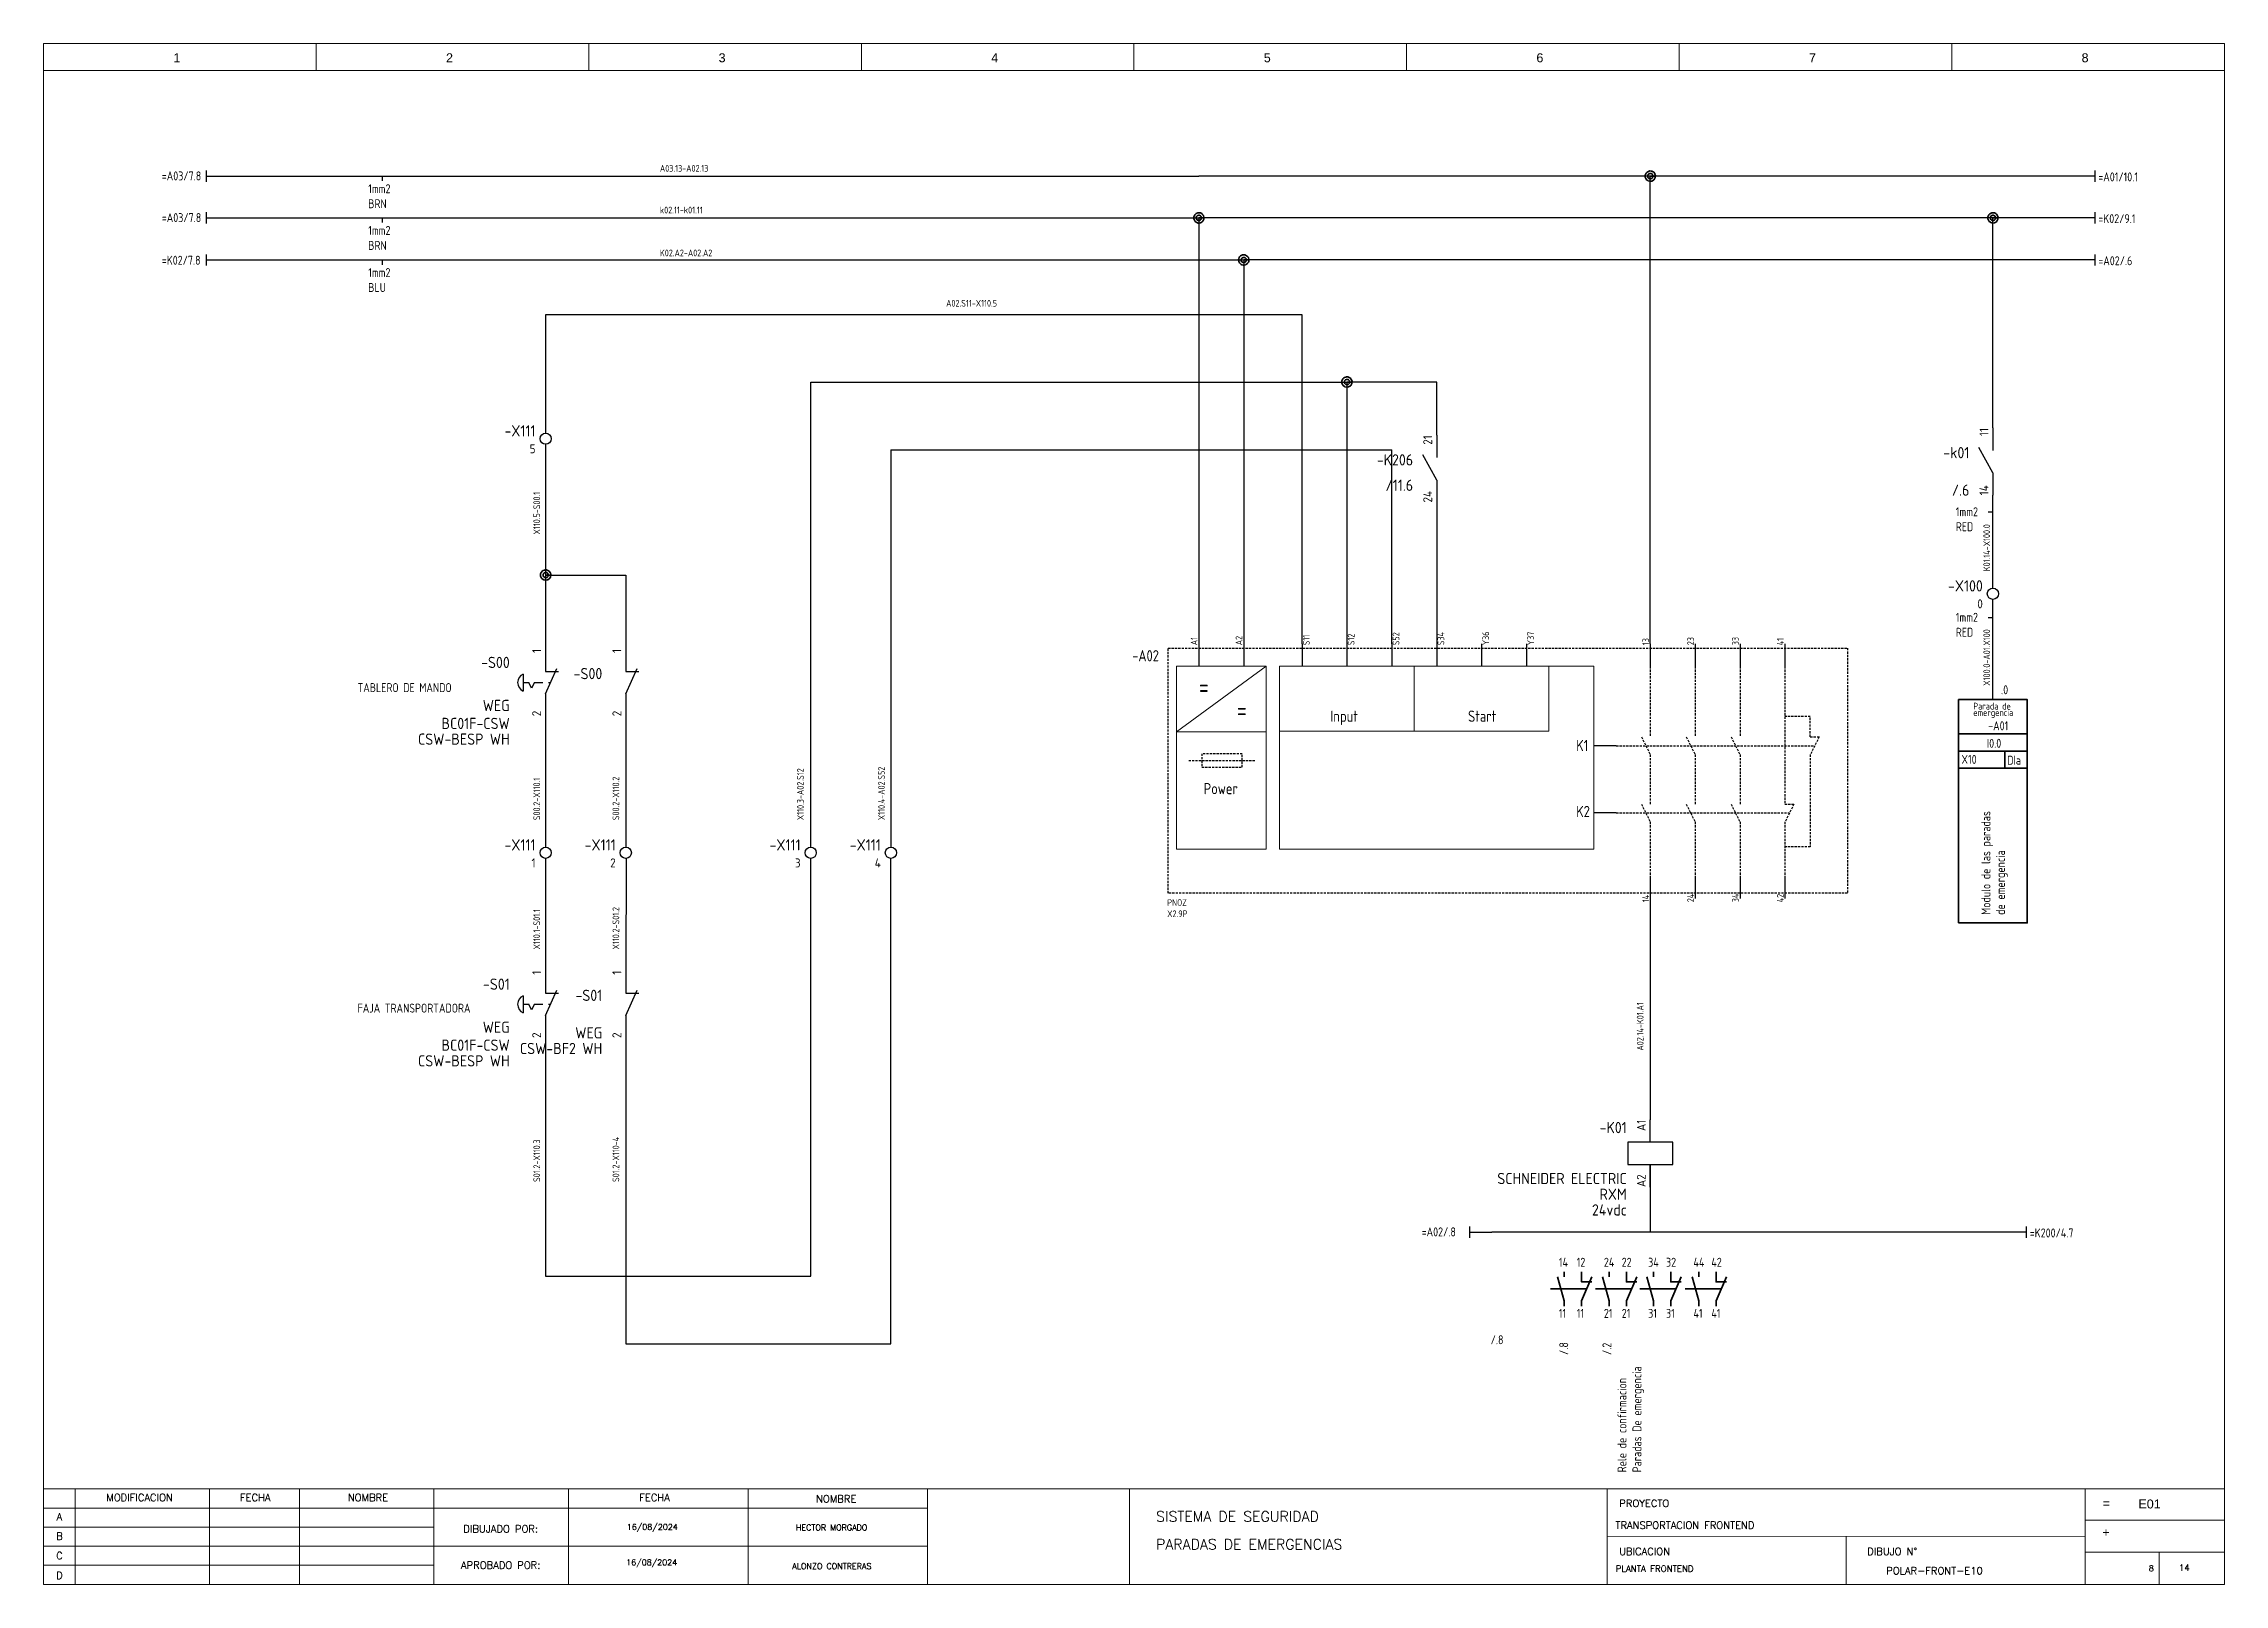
# Paper-space layout '08' of a CAD drawing. Header units: millimetres. Extents: x -33 to 453, y -23 to 320.
# The model-space entities are those that its viewports show. They can reach past a viewport. Long polylines and large blocks are cut down to what shows.
import ezdxf
from ezdxf.enums import TextEntityAlignment as Align

# ---------------------------------------------------------------- set-up
doc = ezdxf.new("R2010")
doc.units = ezdxf.units.MM
doc.header["$MEASUREMENT"] = 0
doc.linetypes.add('DASHED', pattern=[0.75, 0.5, -0.25])
for name, color, linetype in [('0V', 160, 'Continuous'), ('24V', 20, 'Continuous'), ('DESC', 150, 'Continuous'), ('DESCCHILD', 20, 'Continuous'), ('PDF_Geometría', 7, 'Continuous'), ('TAGS', 150, 'Continuous'), ('TERMS', 123, 'Continuous'), ('WIRENO', 10, 'Continuous'), ('WIREREF', 50, 'Continuous'), ('XREF', 7, 'Continuous')]:
    doc.layers.add(name, color=color, linetype=linetype)
for name, color, linetype, lineweight in [('76_GS_AP', 7, 'Continuous', 25), ('cajetines', 132, 'DASHED', 30), ('FORMATO', 7, 'Continuous', 5), ('nombre tags', 200, 'Continuous', 0), ('SYMS', 7, 'Continuous', 30)]:
    doc.layers.add(name, color=color, linetype=linetype, lineweight=lineweight)
doc.styles.add('ROMANS', font='romans.shx')
doc.styles.add('SIMPLEX', font='simplex.shx', dxfattribs={"height": 6})
doc.styles.get("Standard").update_dxf_attribs({"font": 'arial.ttf'})
doc.styles.add('WD_IEC', font='ISOCP2.shx', dxfattribs={"width": 0.9, "height": 4})

psp = doc.layouts.new('08')

msp = doc.modelspace()

# ---------------------------------------------------------------- texts
at = {"layer": 'cajetines', "char_height": 4, "attachment_point": 1, "style": 'WD_IEC'}
for insert in [(1278.8, -88.39), (1287.27, -93.57)]:
    msp.add_mtext_dynamic_manual_height_columns('=', width=5.6086, gutter_width=20, heights=[0], dxfattribs=dict(at, insert=insert))
at = {"layer": 'DESC', "char_height": 1.5, "attachment_point": 1, "rotation": 90, "style": 'WD_IEC'}
for s, insert in [('A1', (1276.99, -81.22)), ('A2', (1286.99, -81.22)), ('S11', (1301.99, -81.22)), ('S12', (1311.99, -81.22)), ('S52', (1321.99, -81.22)), ('S34', (1331.99, -81.22)), ('Y36', (1341.99, -81.22)), ('Y37', (1351.99, -81.22)), ('13', (1377.64, -81.22)), ('23', (1387.64, -81.22)), ('33', (1397.64, -81.22)), ('41', (1407.64, -81.22)), ('14', (1377.64, -138.49)), ('24', (1387.64, -138.49)), ('34', (1397.64, -138.49)), ('42', (1407.64, -138.49))]:
    msp.add_mtext_dynamic_manual_height_columns(s, width=2.3302, gutter_width=20, heights=[0], dxfattribs=dict(at, insert=insert))
at = {"layer": 'DESC', "char_height": 2, "width": 36.6324, "attachment_point": 7, "style": 'WD_IEC'}
for s, insert in [('TABLERO DE MANDO', (1091.29, -91.66)), ('FAJA TRANSPORTADORA', (1091.29, -163.09))]:
    msp.add_mtext(s, dxfattribs=dict(at, insert=insert))
at = {"layer": 'DESC', "char_height": 2, "attachment_point": 7, "rotation": 90, "style": 'WD_IEC'}
for s, insert, width in [('Modulo de las paradas  ', (1455.82, -141.3), 36.6324), ('de emergencia', (1459.07, -141.3), 31.4405), ('Rele de confirmacion \\PParadas De emergencia', (1378.04, -265.54), 36.6324)]:
    msp.add_mtext(s, dxfattribs=dict(at, insert=insert, width=width))
at = {"layer": 'nombre tags', "char_height": 2.5, "attachment_point": 1, "style": 'WD_IEC'}
for s, width, heights, insert in [('Input', 15.5748, [0], (1308.13, -95.78)), ('Start', 15.5748, [0], (1338.8, -95.78)), ('K1', 3.895, [1.74], (1362.9, -102.32)), ('Power', 15.5748, [0], (1279.88, -111.92)), ('K2', 3.895, [1.74], (1362.9, -117.02))]:
    msp.add_mtext_dynamic_manual_height_columns(s, width=width, gutter_width=20, heights=heights, dxfattribs=dict(at, insert=insert))
at = {"layer": 'nombre tags', "attachment_point": 7, "style": 'WD_IEC'}
for s, insert, char_height, width in [(' {\\H0.6x;emergencia}', (1450.11, -97.43), 2.5, 23.287), (' {\\H0.6x;Parada de}', (1450.11, -95.54), 2.5, 23.287), ('I0.0', (1454.42, -104.07), 2, 9.3223)]:
    msp.add_mtext(s, dxfattribs=dict(at, insert=insert, char_height=char_height, width=width))
at = {"layer": 'nombre tags', "char_height": 2, "attachment_point": 7, "style": 'WD_IEC'}
for s, insert in [('\\pxi-3,l4,t4;-A01', (1452.72, -100.17)), ('X10   ', (1448.77, -107.65)), ('DIa  ', (1458.97, -107.84))]:
    msp.add_mtext(s, dxfattribs=dict(at, insert=insert))
at = {"layer": 'TAGS', "attachment_point": 1, "style": 'WD_IEC'}
for s, width, gutter_width, heights, insert, char_height in [('\\pxql;=A03/7.8', 2, 10, [0], (1047.66, 24.38), 2), ('\\pxql;=A01/10.1', 2, 10, [0], (1479.27, 24.15), 2), ('\\pxql;=A03/7.8', 2, 10, [0], (1047.66, 15.08), 2), ('\\pxql;=K02/9.1', 2, 10, [0], (1479.27, 14.85), 2), ('\\pxql;=K02/7.8', 2, 10, [0], (1047.66, 5.58), 2), ('\\pxql;=A02/.6', 2, 10, [0], (1479.27, 5.47), 2), ('PNOZ\\PX2.9P', 14.3998, 20, [4], (1271.74, -137.81), 1.5), ('\\pxql;=A02/.8', 2, 10, [0], (1328.46, -210.95), 2), ('\\pxql;=K200/4.7', 2, 10, [0], (1463.99, -211.19), 2)]:
    msp.add_mtext_dynamic_manual_height_columns(s, width=width, gutter_width=gutter_width, heights=heights, dxfattribs=dict(at, insert=insert, char_height=char_height))
at = {"layer": 'TAGS', "attachment_point": 7, "style": 'WD_IEC'}
for s, insert, char_height in [('-A02', (1263.94, -84.81), 2.5), ('.0', (1457.59, -92.14), 2), ('14', (1359.04, -219.72), 2), ('12', (1363.02, -219.72), 2), ('24', (1369.07, -219.72), 2), ('22', (1373.05, -219.72), 2), ('34', (1378.94, -219.72), 2), ('32', (1382.92, -219.72), 2), ('44', (1389.04, -219.72), 2), ('42', (1393.02, -219.72), 2), ('11', (1359.04, -231.11), 2), ('11', (1363.02, -231.11), 2), ('21', (1369.07, -231.11), 2), ('21', (1373.05, -231.11), 2), ('31', (1378.94, -231.11), 2), ('31', (1382.92, -231.11), 2), ('41', (1389.04, -231.11), 2), ('41', (1393.02, -231.11), 2), ('/.8', (1343.83, -236.99), 2)]:
    msp.add_mtext(s, dxfattribs=dict(at, insert=insert, char_height=char_height))
at = {"layer": 'TAGS', "char_height": 2, "attachment_point": 7, "rotation": 90, "style": 'WD_IEC'}
for s, insert in [('/.8', (1361.12, -239.39)), ('/.2', (1370.74, -239.39))]:
    msp.add_mtext(s, dxfattribs=dict(at, insert=insert))
at = {"layer": 'WIRENO', "char_height": 2, "attachment_point": 1, "style": 'WD_IEC'}
for s, insert in [('1mm2\\PBRN', (1093.67, 21.52)), ('1mm2\\PBRN', (1093.67, 12.22)), ('1mm2\\PBLU', (1093.67, 2.84)), ('1mm2\\PRED', (1447.5, -50.47)), ('1mm2\\PRED', (1447.5, -73.99))]:
    msp.add_mtext_dynamic_manual_height_columns(s, width=7.1352, gutter_width=20, heights=[0], dxfattribs=dict(at, insert=insert))
at = {"layer": 'WIREREF', "char_height": 1.5, "attachment_point": 1, "style": 'WD_IEC'}
for s, insert in [('A03.13-A02.13', (1158.68, 25.81)), ('k02.11-k01.11', (1158.68, 16.51)), ('K02.A2-A02.A2', (1158.68, 6.96)), ('A02.S11-X110.5', (1222.47, -4.25))]:
    msp.add_mtext_dynamic_manual_height_columns(s, width=67.509, gutter_width=20, heights=[0], dxfattribs=dict(at, insert=insert))
at = {"layer": 'WIREREF', "char_height": 1.5, "attachment_point": 1, "rotation": 90, "style": 'WD_IEC'}
for s, insert in [('X110.5-S00.1', (1130.48, -56.54)), ('K01.14-X100.0', (1453.65, -64.73)), ('X100.0-A01.X100', (1453.65, -90.24)), ('S00.2-X110.1', (1130.48, -120.2)), ('S00.2-X110.2', (1148.11, -120.2)), ('X110.3-A02.S12', (1189.24, -120.2)), ('X110.4-A02.S52', (1207.31, -120.2)), ('X110.1-S01.1', (1130.48, -149.01)), ('X110.2-S01.2', (1148.11, -149.01)), ('A02.14-K01.A1', (1376.41, -171.55)), ('S01.2-X110.3', (1130.48, -200.83)), ('S01.2-X110-4', (1148.11, -200.83))]:
    msp.add_mtext_dynamic_manual_height_columns(s, width=67.509, gutter_width=20, heights=[0], dxfattribs=dict(at, insert=insert))

# ---------------------------------------------------------------- blocks, each defined once
blk = doc.blocks.new('Membrete A3')
at = {"layer": 'FORMATO', "color": 5}
for p, q in [((454.02, 319.51), (-32.03, 319.51)), ((-32.03, 319.51), (-32.03, 313.51)), ((28.73, 319.51), (28.73, 313.51)), ((89.48, 319.51), (89.48, 313.51)), ((150.24, 319.51), (150.24, 313.51)), ((210.99, 319.51), (210.99, 313.51)), ((271.75, 319.51), (271.75, 313.51)), ((332.5, 319.51), (332.5, 313.51)), ((393.26, 319.51), (393.26, 313.51)), ((454.02, 319.51), (454.02, 313.51)), ((-32.03, 313.51), (454.02, 313.51)), ((454.02, -2.58), (-32.03, -2.58)), ((-32.03, -2.58), (-32.03, -23.85)), ((-25.03, -23.85), (-25.03, -2.58)), ((4.97, -23.85), (4.97, -2.58)), ((24.97, -23.85), (24.97, -2.58)), ((54.97, -23.85), (54.97, -2.58)), ((84.97, -23.85), (84.97, -2.58)), ((124.97, -23.85), (124.97, -2.58)), ((164.97, -23.85), (164.97, -2.58)), ((209.97, -23.85), (209.97, -2.58)), ((316.47, -2.58), (316.47, -23.85)), ((422.96, -2.58), (422.96, -23.85)), ((454.02, -2.58), (454.02, -23.85)), ((-32.03, -6.84), (54.97, -6.84)), ((54.97, -6.84), (164.97, -6.84)), ((422.96, -9.52), (454.02, -9.52)), ((-32.03, -11.09), (54.97, -11.09)), ((316.47, -13.22), (422.96, -13.1)), ((369.71, -13.16), (369.71, -23.85)), ((-32.03, -15.35), (54.97, -15.35)), ((54.97, -15.35), (164.97, -15.35)), ((422.96, -16.69), (454.02, -16.69)), ((-32.03, -19.6), (54.97, -19.6)), ((454.02, -23.85), (-32.03, -23.85))]:
    blk.add_line(p, q, dxfattribs=at)
at = {"layer": 'FORMATO', "color": 172, "true_color": 0x0000d2}
blk.add_line((439.51, -16.69), (439.51, -23.85), dxfattribs=at)
at = {"flags": 8}
for tag, p in [('=', (437.34, -6.94)), ('+', (437.03, -13.59))]:
    blk.add_attdef(tag, text='', height=2, dxfattribs=at).set_placement(p, align=Align.CENTER)
at = {"layer": 'FORMATO', "style": 'SIMPLEX'}
for s, height, p in [('MODIFICACION', 1.625, (-10.65, -5.33)), ('FECHA', 1.625, (15.14, -5.33)), ('NOMBRE', 1.625, (40.26, -5.33)), ('FECHA', 1.625, (104.13, -5.33)), ('NOMBRE', 1.625, (144.62, -5.61)), ('A', 1.62, (-28.51, -9.6)), ('PROYECTO', 1.625, (324.72, -6.61)), ('B', 1.62, (-28.51, -13.91)), ('DIBUJADO POR:', 1.625, (69.84, -12.31)), ('C', 1.62, (-28.51, -18.26)), ('APROBADO POR:', 1.625, (69.84, -20.39)), ('UBICACION', 1.625, (324.79, -17.32)), ('DIBUJO N°', 1.625, (379.98, -17.32)), ('D', 1.62, (-28.51, -22.66))]:
    blk.add_text(s, height=height, dxfattribs=at).set_placement(p, align=Align.CENTER)
at = {"layer": 'FORMATO', "color": 5, "char_height": 2, "attachment_point": 1}
for s, insert in [('1', (-3.1, 317.35)), ('2', (57.66, 317.35)), ('3', (118.41, 317.35)), ('4', (179.17, 317.35)), ('5', (239.92, 317.35)), ('6', (300.68, 317.35)), ('7', (361.44, 317.35)), ('8', (422.19, 317.35))]:
    blk.add_mtext_dynamic_manual_height_columns(s, width=6.4736, gutter_width=10, heights=[0], dxfattribs=dict(at, insert=insert))
at = {"layer": 'FORMATO', "char_height": 2, "attachment_point": 1}
for s, insert in [('{\\Famgdt|c0;=}', (426.91, -4.81)), ('{\\Famgdt|c0;+}', (426.84, -11.28))]:
    blk.add_mtext_dynamic_manual_height_columns(s, width=6.5897, gutter_width=30, heights=[0], dxfattribs=dict(at, insert=insert))
at = {"layer": 'FORMATO', "char_height": 1.3, "attachment_point": 1, "style": 'SIMPLEX'}
for insert in [(97.95, -10.41), (97.81, -18.31)]:
    blk.add_mtext_dynamic_manual_height_columns('16/08/2024', width=6.1912, gutter_width=1, heights=[0], dxfattribs=dict(at, insert=insert))
at = {"layer": 'FORMATO', "flags": 8}
for tag, p, height, style in [('MOD_DESC11', (-24.47, -8.5), 1.3, 'ROMANS'), ('MOD_DESC12', (-24.47, -10.77), 1.3, 'ROMANS'), ('TITULO_3', (215.92, -9.87), 2.3, 'ROMANS'), ('MOD_DESC21', (-24.43, -12.68), 1.3, 'ROMANS'), ('MOD_DESC22', (-24.43, -14.95), 1.3, 'ROMANS'), ('TITULO_4', (215.92, -16.08), 2.3, 'ROMANS'), ('TITULO_1', (318.29, -11.48), 1.62, 'SIMPLEX'), ('MOD_DESC31', (-24.52, -16.84), 1.3, 'ROMANS'), ('MOD_DESC32', (-24.52, -19.12), 1.3, 'ROMANS'), ('TITULO_2', (318.36, -21.07), 1.4, 'SIMPLEX')]:
    blk.add_attdef(tag, p, '', height=height, dxfattribs=dict(at, style=style))
for tag, height, style, p in [('MOD_F1', 1.3, 'ROMANS', (14.38, -9.61)), ('MOD_N1', 1.3, 'ROMANS', (30.54, -9.91)), ('MOD_F2', 1.3, 'ROMANS', (14.31, -13.92)), ('MOD_N2', 1.3, 'ROMANS', (30.46, -14.07)), ('DIBUJO', 1.3, 'SIMPLEX', (143.59, -11.82)), ('MOD_F3', 1.3, 'ROMANS', (14.38, -18.31)), ('MOD_N3', 1.3, 'ROMANS', (30.48, -18.32)), ('APROBO', 1.3, 'SIMPLEX', (143.64, -20.44)), ('DWG_NO', 1.62, 'SIMPLEX', (389.4, -21.62)), ('N°', 1.3, 'ROMANS', (432.14, -20.89))]:
    blk.add_attdef(tag, text='', height=height, dxfattribs=dict(at, style=style)).set_placement(p, align=Align.CENTER)
at = {"layer": 'FORMATO', "style": 'ROMANS', "flags": 8}
blk.add_attdef('CANTIDAD', text='', height=1.4, dxfattribs=at).set_placement((447.78, -20.98), align=Align.RIGHT)
blk = doc.blocks.new('REFERENCIA_ENTRADA_HORIZONTAL')
at = {"layer": 'SYMS'}
for p, q in [((-5, 1.25), (-5, -1.25)), ((-5, 0), (0, 0))]:
    blk.add_line(p, q, dxfattribs=at)
at = {"layer": 'TAGS', "style": 'WD_IEC', "width": 0.9, "flags": 8}
blk.add_attdef('TAG', text='', height=1, dxfattribs=at).set_placement((-15.18, -2.12), align=Align.RIGHT)
blk = doc.blocks.new('VCR1')
for p, q in [((0, 2.5), (0, 7.5)), ((0, -2.5), (0, -7.5))]:
    blk.add_line(p, q)
blk.add_lwpolyline([(-5, 2.5), (-5, -2.5), (5, -2.5), (5, 2.5)], close=True)
at = {"style": 'WD_IEC'}
for tag, p in [('INST', (-5.25, 11.5)), ('LOC', (-5.25, 8)), ('TAG1', (-5.25, 4.5)), ('DESC1', (-5.25, -6.85)), ('DESC2', (-5.25, -10.35)), ('DESC3', (-5.25, -13.85))]:
    blk.add_attdef(tag, text='', height=2.5, dxfattribs=at).set_placement(p, align=Align.RIGHT)
blk.add_attdef('TERM01', text='', height=2, rotation=90, dxfattribs=at).set_placement((-1, 7.5), align=Align.RIGHT)
at = {"style": 'WD_IEC', "flags": 1}
for tag, p, height in [('X2TERM01', (0, 7.5), 0.32), ('X4LINK', (-5, 0), 0.32), ('X1LINK', (5, 0), 0.32), ('ASSYCODE', (1, -4), 1), ('FAMILY', (1, -5.5), 1), ('X8TERM02', (0, -7.5), 0.32), ('CATDESC', (1, -7), 1)]:
    blk.add_attdef(tag, p, '', height=height, dxfattribs=at)
at = {"style": 'WD_IEC', "flags": 9}
for tag, p in [('MFG', (-6, 1)), ('CAT', (-6, -1.5))]:
    blk.add_attdef(tag, text='', height=1.5, dxfattribs=at).set_placement(p, align=Align.RIGHT)
at = {"style": 'WD_IEC'}
blk.add_attdef('TERM02', (-1, -7.5), '', height=2, rotation=90, dxfattribs=at)
at = {"lineweight": 9, "style": 'WD_IEC'}
for tag, p in [('NO', (-5.5, -16.5)), ('NC', (-5.5, -20))]:
    blk.add_attdef(tag, text='', height=2.5, dxfattribs=at).set_placement(p, align=Align.TOP_RIGHT)
for tag, p in [('XREFNO', (-4, -16.5)), ('XREFNC', (-4, -20))]:
    blk.add_attdef(tag, text='', height=2.5, dxfattribs=at).set_placement(p, align=Align.TOP_LEFT)
blk = doc.blocks.new('empalme')
at = {"layer": 'PDF_Geometría', "color": 40, "lineweight": 35, "true_color": 0xffcf00}
for points in [[(145.66, 151.93), (144.51, 151.93)], [(145.1, 151.93), (144.51, 151.93)]]:
    blk.add_lwpolyline(points, close=True, dxfattribs=at)
for points in [[(143.39, 152.17), (143.39, 152.17), (143.34, 151.93), (143.39, 151.7)], [(143.58, 152.61), (143.58, 152.61), (143.44, 152.41), (143.39, 152.17)], [(143.39, 151.7), (143.39, 151.7), (143.44, 151.46), (143.58, 151.26)], [(143.94, 152.93), (143.94, 152.93), (143.73, 152.81), (143.58, 152.61)], [(143.58, 151.26), (143.58, 151.26), (143.73, 151.06), (143.94, 150.94)], [(143.94, 152.06), (143.94, 152.06), (143.92, 151.93), (143.94, 151.81)], [(144.39, 153.08), (144.39, 153.08), (144.15, 153.05), (143.94, 152.93)], [(144.04, 152.28), (144.04, 152.28), (143.97, 152.18), (143.94, 152.06)], [(143.94, 151.81), (143.94, 151.81), (143.97, 151.69), (144.04, 151.59)], [(143.94, 150.94), (143.94, 150.94), (144.15, 150.82), (144.39, 150.79)], [(144.22, 152.44), (144.22, 152.44), (144.12, 152.38), (144.04, 152.28)], [(144.04, 151.59), (144.04, 151.59), (144.12, 151.49), (144.22, 151.43)], [(144.45, 152.51), (144.45, 152.51), (144.33, 152.5), (144.22, 152.44)], [(144.22, 151.43), (144.22, 151.43), (144.33, 151.37), (144.45, 151.36)], [(144.87, 153.03), (144.87, 153.03), (144.64, 153.1), (144.39, 153.08)], [(144.39, 150.79), (144.39, 150.79), (144.64, 150.77), (144.87, 150.84)], [(144.69, 152.49), (144.69, 152.49), (144.58, 152.53), (144.45, 152.51)], [(144.45, 151.36), (144.45, 151.36), (144.58, 151.34), (144.69, 151.38)], [(144.9, 152.37), (144.9, 152.37), (144.81, 152.45), (144.69, 152.49)], [(144.69, 151.38), (144.69, 151.38), (144.81, 151.42), (144.9, 151.5)], [(145.28, 152.79), (145.28, 152.79), (145.1, 152.95), (144.87, 153.03)], [(144.87, 150.84), (144.87, 150.84), (145.1, 150.92), (145.28, 151.08)], [(145.05, 152.17), (145.05, 152.17), (144.99, 152.28), (144.9, 152.37)], [(144.9, 151.5), (144.9, 151.5), (144.99, 151.58), (145.05, 151.7)], [(145.1, 151.93), (145.1, 151.93), (145.1, 152.06), (145.05, 152.17)], [(145.05, 151.7), (145.05, 151.7), (145.1, 151.81), (145.1, 151.93)], [(145.56, 152.4), (145.56, 152.4), (145.46, 152.62), (145.28, 152.79)], [(145.28, 151.08), (145.28, 151.08), (145.46, 151.24), (145.56, 151.47)], [(145.66, 151.93), (145.66, 151.93), (145.66, 152.18), (145.56, 152.4)], [(145.56, 151.47), (145.56, 151.47), (145.66, 151.69), (145.66, 151.93)]]:
    blk.add_open_spline(points, degree=3, dxfattribs=at)
blk = doc.blocks.new('empalme_')
at = {"layer": '0V'}
blk.add_blockref('empalme', (-144.51, -151.93), dxfattribs=at)
blk = doc.blocks.new('VT0002')
blk.add_circle((0, 0), 1.25)
at = {"style": 'WD_IEC', "flags": 1}
for tag, p, height in [('ASSYCODE', (2.75, 10.75), 1), ('CATDESC', (2.75, 9.25), 1), ('MFG', (2.75, 7.25), 1.5), ('CAT', (2.75, 4.75), 1.5), ('X4PIN01', (-1.25, 1), 0.25), ('X4TERM01', (-1.25, 0), 0.25), ('X4TERMDESC01', (-1.25, 0.5), 0.4), ('STRIPSEQ', (0, 0), 0.025), ('X2PIN01', (0, 2.25), 0.25), ('X2TERM01', (0, 1.25), 0.25), ('X8PIN01', (0, -0.25), 0.25), ('X2TERMDESC01', (0, 1.75), 0.4), ('X1PIN01', (1.25, 1), 0.25), ('X1TERM01', (1.25, 0), 0.25), ('X1TERMDESC01', (1.25, 0.5), 0.4), ('LINKTERM', (0, -0.04), 0.025), ('X8TERM01', (0, -1.25), 0.25), ('X8TERMDESC01', (0, -0.75), 0.4)]:
    blk.add_attdef(tag, p, '', height=height, dxfattribs=at)
at = {"style": 'WD_IEC'}
for tag, p in [('INST', (-2.25, 6.5)), ('LOC', (-2.25, 3.5)), ('DESC1', (-2.25, -6.25)), ('DESC2', (-2.25, -9.25)), ('DESC3', (-2.25, -12.25))]:
    blk.add_attdef(tag, text='', height=2.5, dxfattribs=at).set_placement(p, align=Align.RIGHT)
at = {"style": 'WD_IEC', "flags": 8}
for tag, height, p in [('TAGSTRIP', 2.5, (-2.25, 0.5)), ('TERM01', 2, (-2.25, -3.25))]:
    blk.add_attdef(tag, text='', height=height, dxfattribs=at).set_placement(p, align=Align.RIGHT)
blk = doc.blocks.new('VPB12ML')
for p, q in [((0, 7.5), (0, 2.5)), ((-5, 1.875), (-5, -1.875)), ((-5, 0), (-3.75, 0)), ((-3.125, -1.25), (-3.75, 0)), ((-2.5, 0), (-3.125, -1.25)), ((-2.5, 0), (-0.625, 0)), ((0, -2.5), (2.5, 3.125)), ((0, 2.5), (2.8678, 2.5)), ((0.625, 0), (1.11111, 0)), ((0, -2.5), (0, -7.5))]:
    blk.add_line(p, q)
blk.add_arc((-4.21875, 0), 2.03125, 112.6198649, 247.3801351)
at = {"style": 'WD_IEC'}
for tag, p in [('INST', (-8, 10.25)), ('TAG1', (-8, 3.25)), ('LOC', (-8, 6.75)), ('DESC1', (-8, -10.35)), ('DESC2', (-8, -13.85)), ('DESC3', (-8, -17.35))]:
    blk.add_attdef(tag, text='', height=2.5, dxfattribs=at).set_placement(p, align=Align.RIGHT)
blk.add_attdef('TERM01', text='', height=2, rotation=90, dxfattribs=at).set_placement((-1, 7.5), align=Align.RIGHT)
at = {"style": 'WD_IEC', "flags": 1}
for tag, p, height in [('X2TERM01', (0, 7.5), 0.32), ('CONTACT', (0.5, 4.5), 1), ('X1LINK', (1.5, 0), 0.32), ('COMMON', (1.75, 3.25), 1), ('ASSYCODE', (1, -4), 1), ('FAMILY', (1, -5.5), 1), ('X8TERM02', (0, -7.5), 0.32), ('CATDESC', (1, -7), 1)]:
    blk.add_attdef(tag, p, '', height=height, dxfattribs=at)
at = {"style": 'WD_IEC', "flags": 9}
for tag, p in [('MFG', (-8.5, -0.25)), ('CAT', (-8.5, -2.75))]:
    blk.add_attdef(tag, text='', height=1.5, dxfattribs=at).set_placement(p, align=Align.RIGHT)
at = {"style": 'WD_IEC'}
blk.add_attdef('TERM02', (-1, -7.5), '', height=2, rotation=90, dxfattribs=at)
at = {"lineweight": 15, "style": 'WD_IEC'}
blk.add_attdef('XREF', text='', height=2.5, dxfattribs=at).set_placement((-8, -6.35), align=Align.RIGHT)
blk = doc.blocks.new('VSW22')
for p, q in [((0, 7.5), (0, 2.5)), ((0, -2.5), (2.5, 3.12)), ((0, 2.5), (2.87, 2.5)), ((0, -2.5), (0, -7.5))]:
    blk.add_line(p, q)
at = {"style": 'WD_IEC'}
for tag, p in [('INST', (-5.25, 7.75)), ('LOC', (-5.25, 4.25)), ('TAG2', (-5.25, 0.75)), ('XREF', (-5.25, -3.75)), ('DESC2', (-5.25, -11.1)), ('DESC1', (-5.25, -7.6)), ('DESC3', (-5.25, -14.6)), ('WDTAGALT', (-5.5, -17.62))]:
    blk.add_attdef(tag, text='', height=2.5, dxfattribs=at).set_placement(p, align=Align.RIGHT)
blk.add_attdef('TERM01', text='', height=2, rotation=90, dxfattribs=at).set_placement((-1, 7.5), align=Align.RIGHT)
at = {"style": 'WD_IEC', "flags": 1}
for tag, p, height in [('X2TERM01', (0, 7.5), 0.32), ('X4LINK', (-2, 0), 0.32), ('X1LINK', (1.11, 0), 0.32), ('CONTACT', (4, -3.5), 1), ('FAMILY', (4, -5), 1), ('COMMON', (5.25, -4.75), 1), ('X8TERM02', (0, -7.5), 0.32)]:
    blk.add_attdef(tag, p, '', height=height, dxfattribs=at)
at = {"style": 'WD_IEC'}
blk.add_attdef('TERM02', (-1, -7.5), '', height=2, rotation=90, dxfattribs=at)
blk = doc.blocks.new('VCR21')
for p, q in [((0, 7.5), (0, 2.5)), ((0, -2.5), (-3.12, 3.12)), ((0, -2.5), (0, -7.5))]:
    blk.add_line(p, q)
at = {"style": 'WD_IEC'}
for tag, p in [('INST', (-5.25, 6.75)), ('LOC', (-5.25, 3.75)), ('TAG2', (-5.25, 0.75)), ('DESC1', (-5.25, -6.75)), ('XREF', (-5.25, -3.75)), ('DESC2', (-5.25, -9.75)), ('DESC3', (-5.25, -12.75))]:
    blk.add_attdef(tag, text='', height=2.5, dxfattribs=at).set_placement(p, align=Align.RIGHT)
blk.add_attdef('TERM01', text='', height=2, rotation=90, dxfattribs=at).set_placement((-1, 7.5), align=Align.RIGHT)
at = {"style": 'WD_IEC', "flags": 1}
for tag, p, height in [('X2TERM01', (0, 7.5), 0.32), ('X4LINK', (-2.75, 0), 0.32), ('X1LINK', (-0.5, 0), 0.32), ('CONTACT', (4, -3.5), 1), ('FAMILY', (4, -5), 1), ('COMMON', (5.25, -4.75), 1), ('X8TERM02', (0, -7.5), 0.32)]:
    blk.add_attdef(tag, p, '', height=height, dxfattribs=at)
at = {"style": 'WD_IEC'}
blk.add_attdef('TERM02', (-1, -7.5), '', height=2, rotation=90, dxfattribs=at)
blk = doc.blocks.new('VSW21')
for p, q in [((0, 7.5), (0, 2.5)), ((0, -2.5), (-3.125, 3.125)), ((0, -2.5), (0, -7.5))]:
    blk.add_line(p, q)
at = {"style": 'WD_IEC'}
for tag, p in [('INST', (-5.25, 7.75)), ('LOC', (-5.25, 4.25)), ('TAG2', (-5.25, 0.75)), ('XREF', (-5.25, -3.75)), ('DESC2', (-5.25, -11.1)), ('DESC1', (-5.25, -7.6)), ('DESC3', (-5.25, -14.6)), ('WDTAGALT', (-5, -18))]:
    blk.add_attdef(tag, text='', height=2.5, dxfattribs=at).set_placement(p, align=Align.RIGHT)
blk.add_attdef('TERM01', text='', height=2, rotation=90, dxfattribs=at).set_placement((-1, 7.5), align=Align.RIGHT)
at = {"style": 'WD_IEC', "flags": 1}
for tag, p, height in [('X2TERM01', (0, 7.5), 0.32), ('X4LINK', (-2, 0), 0.32), ('X1LINK', (-0.5, 0), 0.32), ('CONTACT', (4, -3.5), 1), ('FAMILY', (4, -5), 1), ('COMMON', (5.25, -4.75), 1), ('X8TERM02', (0, -7.5), 0.32)]:
    blk.add_attdef(tag, p, '', height=height, dxfattribs=at)
at = {"style": 'WD_IEC'}
blk.add_attdef('TERM02', (-1, -7.5), '', height=2, rotation=90, dxfattribs=at)

# ---------------------------------------------------------------- linework, layer by layer
at = {"layer": '0V'}
for p, q in [((1062.55, 4.64), (1244.05, 4.64)), ((1244.05, 4.64), (1288.8, 4.64)), ((1288.8, 4.64), (1288.8, -80.89)), ((1473.46, 4.64), (1288.8, 4.64)), ((1379.41, -201.96), (1379.41, -196.96)), ((1379.41, -196.96), (1379.41, -212.02)), ((1379.41, -212.02), (1344.12, -212.02)), ((1458.17, -212.02), (1379.41, -212.02))]:
    msp.add_line(p, q, dxfattribs=at)
at = {"layer": '24V'}
for p, q in [((1060.05, 23.32), (1244.05, 23.32)), ((1244.05, 23.32), (1278.8, 23.32)), ((1473.46, 23.32), (1278.8, 23.32)), ((1379.41, -80.89), (1379.41, 23.32)), ((1060.05, 14.02), (1244.05, 14.02)), ((1244.05, 14.02), (1278.8, 14.02)), ((1278.8, 14.02), (1278.8, -80.93)), ((1473.46, 14.02), (1278.8, 14.02)), ((1455.78, -32.8), (1455.78, 14.02)), ((1301.8, -7.62), (1133.21, -7.62)), ((1133.21, -7.62), (1133.21, -33.94)), ((1301.8, -80.89), (1301.8, -7.62)), ((1192.29, -126.22), (1192.29, -22.56)), ((1192.29, -22.56), (1311.8, -22.56)), ((1311.8, -22.56), (1311.8, -80.89)), ((1331.8, -22.56), (1311.8, -22.56)), ((1331.8, -34.41), (1331.8, -22.56)), ((1133.21, -36.44), (1133.21, -82.04)), ((1210.16, -37.65), (1321.8, -37.65)), ((1210.16, -37.65), (1210.16, -126.22)), ((1321.8, -80.89), (1321.8, -37.65)), ((1455.78, -68.49), (1455.78, -47.8)), ((1331.8, -49.41), (1331.8, -80.89)), ((1133.21, -65.58), (1151.08, -65.58)), ((1151.08, -65.58), (1151.08, -82.05)), ((1455.78, -93.31), (1455.78, -70.99)), ((1133.21, -97.04), (1133.21, -126.22)), ((1151.08, -97.04), (1151.08, -126.22)), ((1133.21, -128.72), (1133.21, -153.74)), ((1151.14, -128.71), (1151.08, -153.74)), ((1192.29, -221.84), (1192.29, -128.72)), ((1210.16, -236.92), (1210.16, -128.72)), ((1379.41, -137.66), (1379.41, -186.96)), ((1133.21, -168.74), (1133.21, -221.84)), ((1151.08, -168.74), (1151.08, -236.92)), ((1133.21, -221.84), (1192.29, -221.84)), ((1151.08, -236.92), (1210.16, -236.92))]:
    msp.add_line(p, q, dxfattribs=at)
at = {"layer": '76_GS_AP', "linetype": 'Continuous', "lineweight": 25, "ltscale": 4}
for p, q in [((1278.8, -80.89), (1278.8, -85.89)), ((1288.8, -80.89), (1288.8, -85.89)), ((1301.8, -80.89), (1301.8, -85.89)), ((1311.8, -80.89), (1311.8, -85.89)), ((1321.8, -80.89), (1321.8, -85.89)), ((1331.8, -80.89), (1331.8, -85.89)), ((1341.8, -80.89), (1341.8, -85.89)), ((1351.8, -80.89), (1351.8, -85.89)), ((1379.41, -80.89), (1379.41, -85.89)), ((1389.41, -80.89), (1389.41, -85.89)), ((1399.41, -80.89), (1399.41, -85.89)), ((1409.41, -80.89), (1409.41, -85.89)), ((1371.8, -103.6), (1366.8, -103.6)), ((1371.8, -118.6), (1366.8, -118.6)), ((1379.41, -132.66), (1379.41, -137.66)), ((1389.41, -132.66), (1389.41, -137.66)), ((1399.41, -132.66), (1399.41, -137.66)), ((1409.41, -132.66), (1409.41, -137.66))]:
    msp.add_line(p, q, dxfattribs=at)
at = {"layer": 'cajetines'}
for p, q in [((1379.41, -85.89), (1379.41, -101.6)), ((1389.41, -85.89), (1389.41, -101.6)), ((1399.41, -85.89), (1399.41, -101.6)), ((1409.41, -85.89), (1409.41, -116.6)), ((1415.07, -97.11), (1409.41, -97.11)), ((1415.07, -101.6), (1415.07, -97.11)), ((1377.43, -101.6), (1379.42, -105.6)), ((1387.43, -101.6), (1389.42, -105.6)), ((1397.43, -101.6), (1399.42, -105.6)), ((1415.07, -101.6), (1417.07, -101.6)), ((1417.07, -101.6), (1415.08, -105.6)), ((1279.48, -105.39), (1279.48, -108.39)), ((1288.48, -105.39), (1279.48, -105.39)), ((1288.48, -108.39), (1288.48, -105.39)), ((1371.8, -103.6), (1416.07, -103.6)), ((1379.42, -105.6), (1379.41, -116.6)), ((1389.42, -105.6), (1389.41, -116.6)), ((1399.42, -105.6), (1399.41, -116.6)), ((1415.08, -105.6), (1415.08, -126.13)), ((1276.53, -106.93), (1291.34, -106.93)), ((1279.48, -108.39), (1288.48, -108.39)), ((1377.43, -116.6), (1379.42, -120.6)), ((1387.43, -116.6), (1389.42, -120.6)), ((1397.43, -116.6), (1399.42, -120.6)), ((1409.41, -116.6), (1411.41, -116.6)), ((1411.41, -116.6), (1409.42, -120.6)), ((1371.8, -118.6), (1410.41, -118.6)), ((1379.42, -120.6), (1379.41, -132.66)), ((1389.42, -120.6), (1389.41, -132.66)), ((1399.42, -120.6), (1399.41, -132.66)), ((1409.42, -120.6), (1409.41, -132.66)), ((1415.08, -126.13), (1409.41, -126.13))]:
    msp.add_line(p, q, dxfattribs=at)
msp.add_lwpolyline([(1271.97, -136.46), (1271.97, -81.85), (1423.38, -81.85), (1423.38, -136.46)], close=True, dxfattribs=at)
at = {"layer": 'FORMATO'}
for p, q in [((1273.8, -85.89), (1293.8, -85.89)), ((1273.8, -126.64), (1273.8, -85.89)), ((1293.8, -85.89), (1273.8, -100.49)), ((1293.8, -85.89), (1293.8, -126.64)), ((1296.8, -85.89), (1366.8, -85.89)), ((1296.8, -126.64), (1296.8, -85.89)), ((1326.8, -100.35), (1326.8, -85.89)), ((1356.8, -100.35), (1356.8, -85.89)), ((1366.8, -85.89), (1366.8, -126.64)), ((1273.8, -100.49), (1293.8, -100.49)), ((1296.8, -100.35), (1326.8, -100.35)), ((1326.8, -100.35), (1356.8, -100.35)), ((1293.8, -126.64), (1273.8, -126.64)), ((1366.8, -126.64), (1296.8, -126.64))]:
    msp.add_line(p, q, dxfattribs=at)
at = {"layer": 'PDF_Geometría', "lineweight": 35}
msp.add_lwpolyline([(1448.12, -143.1), (1448.12, -93.31), (1463.44, -93.31), (1463.44, -143.1)], close=True, dxfattribs=at)
for points in [[(1448.12, -100.97), (1463.44, -100.97)], [(1448.12, -104.8), (1463.44, -104.8)], [(1458.46, -108.63), (1458.46, -104.8)], [(1448.12, -108.63), (1463.44, -108.63)]]:
    msp.add_lwpolyline(points, dxfattribs=at)
at = {"layer": 'SYMS'}
for p, q in [((1478.46, 24.57), (1478.46, 22.07)), ((1478.46, 23.32), (1473.46, 23.32)), ((1478.46, 15.27), (1478.46, 12.77)), ((1478.46, 14.02), (1473.46, 14.02)), ((1478.46, 5.89), (1478.46, 3.39)), ((1478.46, 4.64), (1473.46, 4.64)), ((1463.17, -212.02), (1458.17, -212.02)), ((1463.17, -210.77), (1463.17, -213.27))]:
    msp.add_line(p, q, dxfattribs=at)
at = {"layer": 'WIRENO'}
for p, q in [((1096.86, 22.26), (1096.86, 23.32)), ((1096.86, 12.96), (1096.86, 14.02)), ((1096.86, 3.58), (1096.86, 4.64)), ((1454.72, -51.5), (1455.78, -51.5)), ((1454.72, -75.02), (1455.78, -75.02))]:
    msp.add_line(p, q, dxfattribs=at)
at = {"layer": 'XREF', "lineweight": 35}
for points in [[(1360.25, -228.48), (1360.25, -227.33), (1358.72, -221.97)], [(1360.25, -221.97), (1360.25, -220.82)], [(1366.38, -223.12), (1364.08, -223.12), (1364.08, -220.82)], [(1364.08, -228.48), (1364.08, -227.33), (1366.38, -221.97)], [(1370.27, -228.48), (1370.27, -227.33), (1368.74, -221.97)], [(1370.27, -221.97), (1370.27, -220.82)], [(1376.4, -223.12), (1374.1, -223.12), (1374.1, -220.82)], [(1374.1, -228.48), (1374.1, -227.33), (1376.4, -221.97)], [(1380.14, -228.48), (1380.14, -227.33), (1378.61, -221.97)], [(1380.14, -221.97), (1380.14, -220.82)], [(1386.27, -223.12), (1383.97, -223.12), (1383.97, -220.82)], [(1383.97, -228.48), (1383.97, -227.33), (1386.27, -221.97)], [(1390.24, -228.48), (1390.24, -227.33), (1388.71, -221.97)], [(1390.24, -221.97), (1390.24, -220.82)], [(1396.37, -223.12), (1394.07, -223.12), (1394.07, -220.82)], [(1394.07, -228.48), (1394.07, -227.33), (1396.37, -221.97)], [(1357.18, -224.65), (1365.23, -224.65)], [(1367.21, -224.65), (1375.25, -224.65)], [(1377.08, -224.65), (1385.12, -224.65)], [(1387.18, -224.65), (1395.22, -224.65)]]:
    msp.add_lwpolyline(points, dxfattribs=at)

# ---------------------------------------------------------------- block references
at = {"layer": '0V'}
for p in [(1379.41, 23.32), (1278.8, 14.02), (1455.78, 14.02), (1288.8, 4.64), (1311.8, -22.56), (1133.21, -65.58)]:
    msp.add_blockref('empalme_', p, dxfattribs=at)
at = {"layer": 'SYMS'}
for p in [(1062.55, 23.32), (1062.55, 14.02), (1062.55, 4.64), (1344.12, -212.02)]:
    msp.add_blockref('REFERENCIA_ENTRADA_HORIZONTAL', p, dxfattribs=at)
ref = msp.add_blockref('VT0002', (1133.21, -35.19), dxfattribs=at)
ref.add_attrib('TERM01', '5', dxfattribs={"layer": 'TERMS', "height": 2, "style": 'WD_IEC', "flags": 8}).set_placement((1130.96, -38.44), align=Align.RIGHT)
ref.add_attrib('TAGSTRIP', '-X111', dxfattribs={"layer": 'TAGS', "height": 2.5, "style": 'WD_IEC', "flags": 8}).set_placement((1130.96, -34.69), align=Align.RIGHT)
ref = msp.add_blockref('VSW21', (1455.78, -40.3), dxfattribs=at)
ref.add_attrib('TERM02', '14', (1454.78, -47.8), dxfattribs={"layer": 'TERMS', "height": 2, "rotation": 90, "style": 'WD_IEC'})
ref.add_attrib('TERM01', '11', dxfattribs={"layer": 'TERMS', "height": 2, "rotation": 90, "style": 'WD_IEC'}).set_placement((1454.78, -32.8), align=Align.RIGHT)
ref.add_attrib('DESC1', '/.6', dxfattribs={"layer": 'DESCCHILD', "height": 2.5, "style": 'WD_IEC'}).set_placement((1450.53, -47.9), align=Align.RIGHT)
ref.add_attrib('TAG2', '-k01', dxfattribs={"layer": 'TAGS', "height": 2.5, "style": 'WD_IEC'}).set_placement((1450.53, -39.55), align=Align.RIGHT)
ref = msp.add_blockref('VCR21', (1331.8, -41.91), dxfattribs=at)
ref.add_attrib('TERM02', '24', (1330.8, -49.41), dxfattribs={"layer": 'TERMS', "height": 2, "rotation": 90, "style": 'WD_IEC'})
ref.add_attrib('TERM01', '21', dxfattribs={"layer": 'TERMS', "height": 2, "rotation": 90, "style": 'WD_IEC'}).set_placement((1330.8, -34.41), align=Align.RIGHT)
ref.add_attrib('DESC1', '/11.6', dxfattribs={"layer": 'DESCCHILD', "height": 2.5, "style": 'WD_IEC'}).set_placement((1326.55, -46.82), align=Align.RIGHT)
ref.add_attrib('TAG2', '-K206', dxfattribs={"layer": 'TAGS', "height": 2.5, "style": 'WD_IEC'}).set_placement((1326.55, -41.16), align=Align.RIGHT)
ref = msp.add_blockref('VT0002', (1455.78, -69.74), dxfattribs=at)
ref.add_attrib('TERM01', '0', dxfattribs={"layer": 'TERMS', "height": 2, "style": 'WD_IEC', "flags": 8}).set_placement((1453.53, -72.99), align=Align.RIGHT)
ref.add_attrib('TAGSTRIP', '-X100', dxfattribs={"layer": 'TAGS', "height": 2.5, "style": 'WD_IEC', "flags": 8}).set_placement((1453.53, -69.24), align=Align.RIGHT)
ref = msp.add_blockref('VPB12ML', (1133.21, -89.54), dxfattribs=at)
ref.add_attrib('TERM02', '2', (1132.21, -97.04), dxfattribs={"layer": 'TERMS', "height": 2, "rotation": 90, "style": 'WD_IEC'})
ref.add_attrib('TERM01', '1', dxfattribs={"layer": 'TERMS', "height": 2, "rotation": 90, "style": 'WD_IEC'}).set_placement((1132.21, -82.04), align=Align.RIGHT)
ref.add_attrib('XREF', 'WEG', dxfattribs={"layer": 'XREF', "lineweight": 15, "height": 2.5, "style": 'WD_IEC'}).set_placement((1125.21, -95.89), align=Align.RIGHT)
ref.add_attrib('DESC2', 'CSW-BESP WH', dxfattribs={"layer": 'DESC', "height": 2.5, "style": 'WD_IEC'}).set_placement((1125.21, -103.39), align=Align.RIGHT)
ref.add_attrib('DESC1', 'BC01F-CSW', dxfattribs={"layer": 'DESC', "height": 2.5, "style": 'WD_IEC'}).set_placement((1125.21, -99.89), align=Align.RIGHT)
ref.add_attrib('TAG1', '-S00', dxfattribs={"layer": 'TAGS', "height": 2.5, "style": 'WD_IEC'}).set_placement((1125.21, -86.29), align=Align.RIGHT)
ref = msp.add_blockref('VSW22', (1151.08, -89.54), dxfattribs=at)
ref.add_attrib('TERM02', '2', (1150.08, -97.04), dxfattribs={"layer": 'TERMS', "height": 2, "rotation": 90, "style": 'WD_IEC'})
ref.add_attrib('TERM01', '1', dxfattribs={"layer": 'TERMS', "height": 2, "rotation": 90, "style": 'WD_IEC'}).set_placement((1150.08, -82.04), align=Align.RIGHT)
ref.add_attrib('TAG2', '-S00', dxfattribs={"layer": 'TAGS', "height": 2.5, "style": 'WD_IEC'}).set_placement((1145.83, -88.79), align=Align.RIGHT)
ref = msp.add_blockref('VT0002', (1133.21, -127.47), dxfattribs=at)
ref.add_attrib('TERM01', '1', dxfattribs={"layer": 'TERMS', "height": 2, "style": 'WD_IEC', "flags": 8}).set_placement((1130.96, -130.72), align=Align.RIGHT)
ref.add_attrib('TAGSTRIP', '-X111', dxfattribs={"layer": 'TAGS', "height": 2.5, "style": 'WD_IEC', "flags": 8}).set_placement((1130.96, -126.97), align=Align.RIGHT)
ref = msp.add_blockref('VT0002', (1151.08, -127.47), dxfattribs=at)
ref.add_attrib('TERM01', '2', dxfattribs={"layer": 'TERMS', "height": 2, "style": 'WD_IEC', "flags": 8}).set_placement((1148.83, -130.72), align=Align.RIGHT)
ref.add_attrib('TAGSTRIP', '-X111', dxfattribs={"layer": 'TAGS', "height": 2.5, "style": 'WD_IEC', "flags": 8}).set_placement((1148.83, -126.97), align=Align.RIGHT)
ref = msp.add_blockref('VT0002', (1192.29, -127.47), dxfattribs=at)
ref.add_attrib('TERM01', '3', dxfattribs={"layer": 'TERMS', "height": 2, "style": 'WD_IEC', "flags": 8}).set_placement((1190.04, -130.72), align=Align.RIGHT)
ref.add_attrib('TAGSTRIP', '-X111', dxfattribs={"layer": 'TAGS', "height": 2.5, "style": 'WD_IEC', "flags": 8}).set_placement((1190.04, -126.97), align=Align.RIGHT)
ref = msp.add_blockref('VT0002', (1210.16, -127.47), dxfattribs=at)
ref.add_attrib('TERM01', '4', dxfattribs={"layer": 'TERMS', "height": 2, "style": 'WD_IEC', "flags": 8}).set_placement((1207.91, -130.72), align=Align.RIGHT)
ref.add_attrib('TAGSTRIP', '-X111', dxfattribs={"layer": 'TAGS', "height": 2.5, "style": 'WD_IEC', "flags": 8}).set_placement((1207.91, -126.97), align=Align.RIGHT)
ref = msp.add_blockref('VPB12ML', (1133.21, -161.24), dxfattribs=at)
ref.add_attrib('TERM02', '2', (1132.21, -168.74), dxfattribs={"layer": 'TERMS', "height": 2, "rotation": 90, "style": 'WD_IEC'})
ref.add_attrib('TERM01', '1', dxfattribs={"layer": 'TERMS', "height": 2, "rotation": 90, "style": 'WD_IEC'}).set_placement((1132.21, -153.74), align=Align.RIGHT)
ref.add_attrib('XREF', 'WEG', dxfattribs={"layer": 'XREF', "lineweight": 15, "height": 2.5, "style": 'WD_IEC'}).set_placement((1125.21, -167.59), align=Align.RIGHT)
ref.add_attrib('DESC2', 'CSW-BESP WH', dxfattribs={"layer": 'DESC', "height": 2.5, "style": 'WD_IEC'}).set_placement((1125.21, -175.09), align=Align.RIGHT)
ref.add_attrib('DESC1', 'BC01F-CSW', dxfattribs={"layer": 'DESC', "height": 2.5, "style": 'WD_IEC'}).set_placement((1125.21, -171.59), align=Align.RIGHT)
ref.add_attrib('TAG1', '-S01', dxfattribs={"layer": 'TAGS', "height": 2.5, "style": 'WD_IEC'}).set_placement((1125.21, -157.99), align=Align.RIGHT)
ref = msp.add_blockref('VSW22', (1151.08, -161.24), dxfattribs=at)
ref.add_attrib('TERM02', '2', (1150.08, -168.74), dxfattribs={"layer": 'TERMS', "height": 2, "rotation": 90, "style": 'WD_IEC'})
ref.add_attrib('TERM01', '1', dxfattribs={"layer": 'TERMS', "height": 2, "rotation": 90, "style": 'WD_IEC'}).set_placement((1150.08, -153.74), align=Align.RIGHT)
ref.add_attrib('DESC2', 'CSW-BF2 WH', dxfattribs={"layer": 'DESCCHILD', "height": 2.5, "style": 'WD_IEC'}).set_placement((1145.83, -172.34), align=Align.RIGHT)
ref.add_attrib('DESC1', 'WEG', dxfattribs={"layer": 'DESCCHILD', "height": 2.5, "style": 'WD_IEC'}).set_placement((1145.83, -168.84), align=Align.RIGHT)
ref.add_attrib('TAG2', '-S01', dxfattribs={"layer": 'TAGS', "height": 2.5, "style": 'WD_IEC'}).set_placement((1145.83, -160.49), align=Align.RIGHT)
ref = msp.add_blockref('VCR1', (1379.41, -194.46), dxfattribs=at)
ref.add_attrib('TERM02', 'A2', (1378.41, -201.96), dxfattribs={"layer": 'TERMS', "height": 2, "rotation": 90, "style": 'WD_IEC'})
ref.add_attrib('TERM01', 'A1', dxfattribs={"layer": 'TERMS', "height": 2, "rotation": 90, "style": 'WD_IEC'}).set_placement((1378.41, -186.96), align=Align.RIGHT)
ref.add_attrib('DESC3', '24vdc', dxfattribs={"layer": 'DESC', "height": 2.5, "style": 'WD_IEC'}).set_placement((1374.16, -208.31), align=Align.RIGHT)
ref.add_attrib('DESC2', 'RXM', dxfattribs={"layer": 'DESC', "height": 2.5, "style": 'WD_IEC'}).set_placement((1374.16, -204.81), align=Align.RIGHT)
ref.add_attrib('DESC1', 'SCHNEIDER ELECTRIC', dxfattribs={"layer": 'DESC', "height": 2.5, "style": 'WD_IEC'}).set_placement((1374.16, -201.31), align=Align.RIGHT)
ref.add_attrib('TAG1', '-K01', dxfattribs={"layer": 'TAGS', "height": 2.5, "style": 'WD_IEC'}).set_placement((1374.16, -189.96), align=Align.RIGHT)

msp.set_redraw_order([(e.dxf.handle, doc.entitydb.next_handle()) for e in msp.query("TEXT MTEXT ATTDEF DIMENSION ARC_DIMENSION")])  # texts and dimensions are drawn at this point

# ---------------------------------------------------------------- block references
at = {"layer": 'FORMATO'}
ref = psp.add_blockref('Membrete A3', (-0.82, 0.6), dxfattribs=at)
ref.add_attrib('N°', '8', dxfattribs={"height": 1.3, "style": 'ROMANS', "flags": 8}).set_placement((436.91, -20.33), align=Align.CENTER)
ref.add_attrib('TITULO_4', 'PARADAS DE EMERGENCIAS', (215.1, -15.48), dxfattribs={"height": 2.3, "style": 'ROMANS', "flags": 8})
ref.add_attrib('DWG_NO', 'POLAR-FRONT-E10', dxfattribs={"height": 1.625, "style": 'SIMPLEX', "flags": 8}).set_placement((388.58, -21.02), align=Align.CENTER)
ref.add_attrib('DIBUJO', 'HECTOR MORGADO', dxfattribs={"height": 1.3, "style": 'SIMPLEX', "flags": 8}).set_placement((142.77, -11.23), align=Align.CENTER)
ref.add_attrib('APROBO', 'ALONZO CONTRERAS', dxfattribs={"height": 1.3, "style": 'SIMPLEX', "flags": 8}).set_placement((142.82, -19.85), align=Align.CENTER)
ref.add_attrib('TITULO_1', 'TRANSPORTACION FRONTEND', (317.47, -10.89), dxfattribs={"height": 1.625, "style": 'SIMPLEX', "flags": 8})
ref.add_attrib('TITULO_3', 'SISTEMA DE SEGURIDAD', (215.1, -9.27), dxfattribs={"height": 2.3, "style": 'ROMANS', "flags": 8})
ref.add_attrib('=', 'E01', dxfattribs={"layer": '0', "height": 2, "flags": 8}).set_placement((436.52, -6.34), align=Align.CENTER)
ref.add_attrib('TITULO_2', 'PLANTA FRONTEND', (317.54, -20.47), dxfattribs={"height": 1.4, "style": 'SIMPLEX', "flags": 8})
ref.add_attrib('CANTIDAD', '14', dxfattribs={"height": 1.4, "style": 'ROMANS', "flags": 8}).set_placement((445.45, -20.23), align=Align.RIGHT)

# ---------------------------------------------------------------- viewports
at = {"layer": 'FORMATO', "view_target_point": (1771.14, -119.92)}
psp.add_viewport(center=(210.17, 148.42), size=(486.05, 343.3649), view_center_point=(-506.8, 1.09), view_height=343.365, dxfattribs=at)

doc.saveas('drawing.dxf')
